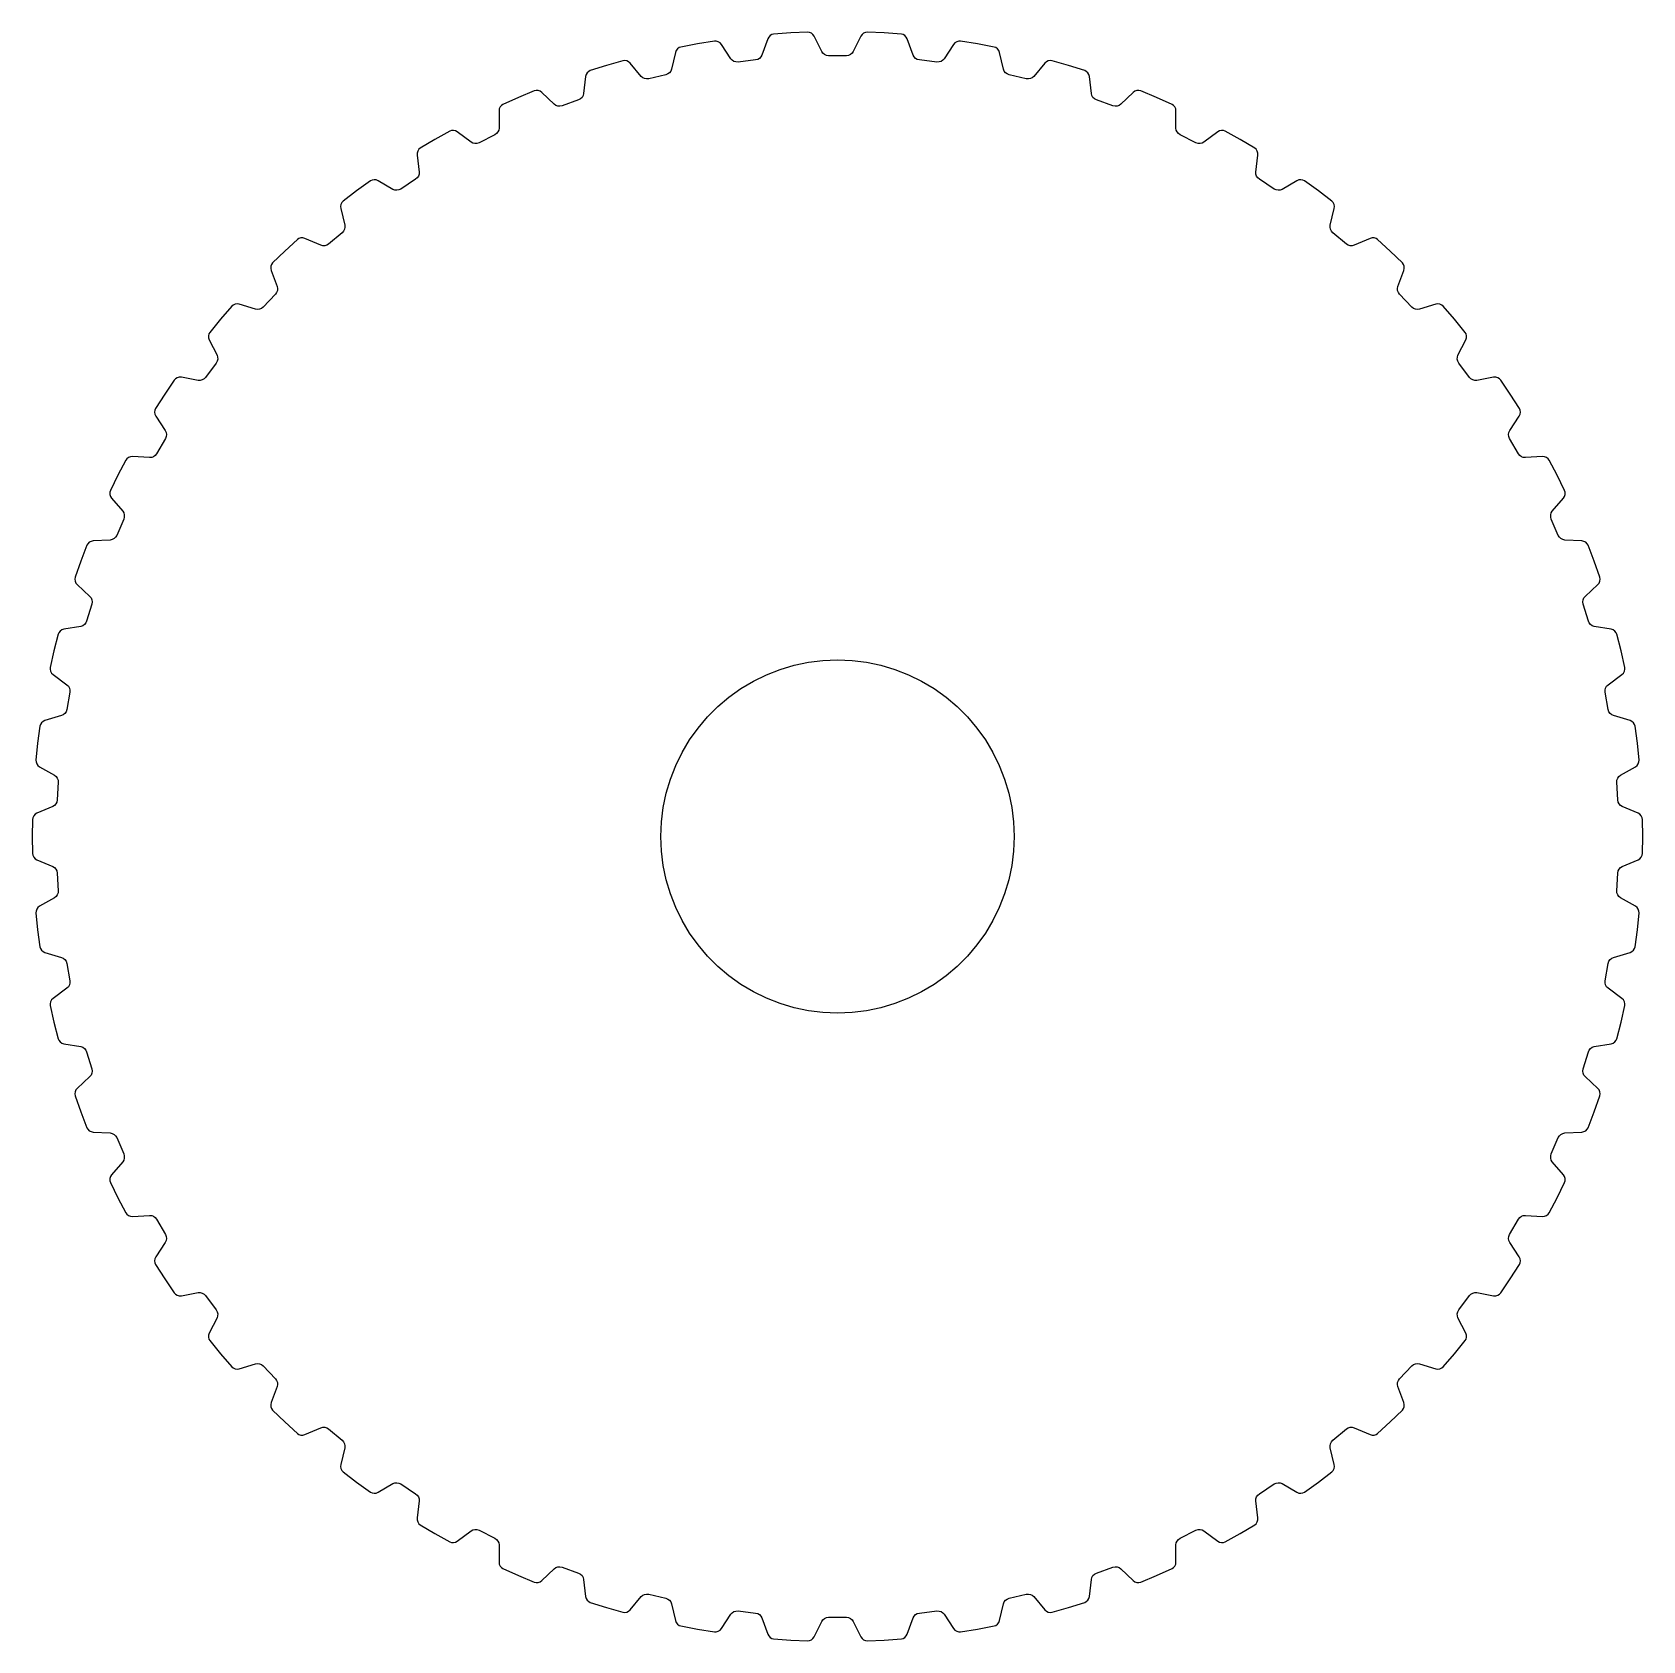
# Model space of a CAD drawing. Header units: metres. Extents: x -43.4 to 43.4, y -43.4 to 43.4.
import ezdxf

# ---------------------------------------------------------------- set-up
doc = ezdxf.new("R2010")
doc.units = ezdxf.units.M

msp = doc.modelspace()

# ---------------------------------------------------------------- linework, layer by layer
for p, q in [((-8.52941, 42.5391), (-8.61984, 42.4722)), ((-8.44119, 42.573), (-8.52941, 42.5391)), ((-7.53727, 42.746), (-8.44119, 42.573)), ((-6.62871, 42.8926), (-7.53727, 42.746)), ((-6.53436, 42.8909), (-6.62871, 42.8926)), ((-6.42649, 42.859), (-6.53436, 42.8909)), ((-6.33258, 42.8001), (-6.42649, 42.859)), ((-6.25886, 42.717), (-6.33258, 42.8001)), ((-5.7529, 41.9404), (-6.25886, 42.717)), ((-3.76108, 43.009), (-4.0743, 42.1366)), ((-3.70856, 43.1068), (-3.76108, 43.009)), ((-3.63083, 43.1858), (-3.70856, 43.1068)), ((-3.53325, 43.2416), (-3.63083, 43.1858)), ((-3.4417, 43.2651), (-3.53325, 43.2416)), ((-2.5238, 43.3319), (-3.4417, 43.2651)), ((-1.60436, 43.3721), (-2.5238, 43.3319)), ((-1.51085, 43.3594), (-1.60436, 43.3721)), ((-1.40741, 43.3153), (-1.51085, 43.3594)), ((-1.32096, 43.2459), (-1.40741, 43.3153)), ((-1.25739, 43.1548), (-1.32096, 43.2459)), ((-0.84501, 42.3247), (-1.25739, 43.1548)), ((1.25739, 43.1548), (0.84501, 42.3247)), ((1.32092, 43.2459), (1.25739, 43.1548)), ((1.40728, 43.3153), (1.32092, 43.2459)), ((1.51069, 43.3594), (1.40728, 43.3153)), ((1.60434, 43.3721), (1.51069, 43.3594)), ((2.5238, 43.3319), (1.60434, 43.3721)), ((3.44167, 43.2651), (2.5238, 43.3319)), ((3.53309, 43.2417), (3.44167, 43.2651)), ((3.6307, 43.1858), (3.53309, 43.2417)), ((3.70851, 43.1068), (3.6307, 43.1858)), ((3.76108, 43.009), (3.70851, 43.1068)), ((4.0743, 42.1366), (3.76108, 43.009)), ((6.25886, 42.717), (5.7529, 41.9404)), ((6.33253, 42.8001), (6.25886, 42.717)), ((6.42636, 42.859), (6.33253, 42.8001)), ((6.5342, 42.8909), (6.42636, 42.859)), ((6.62869, 42.8926), (6.5342, 42.8909)), ((7.53727, 42.746), (6.62869, 42.8926)), ((8.44117, 42.573), (7.53727, 42.746)), ((8.52925, 42.5391), (8.44117, 42.573)), ((8.61971, 42.4723), (8.52925, 42.5391)), ((-11.5634, 41.833), (-12.4488, 41.5819)), ((-11.4695, 41.8423), (-11.5634, 41.833)), ((-11.3587, 41.8231), (-11.4695, 41.8423)), ((-11.2586, 41.7756), (-11.3587, 41.8231)), ((-11.1757, 41.7016), (-11.2586, 41.7756)), ((-10.583, 40.989), (-11.1757, 41.7016)), ((-8.72868, 42.2815), (-8.93851, 41.3787)), ((-8.68788, 42.3848), (-8.72868, 42.2815)), ((-8.61984, 42.4722), (-8.68788, 42.3848)), ((-5.67943, 41.8576), (-5.7529, 41.9404)), ((-5.58557, 41.7987), (-5.67943, 41.8576)), ((-5.47762, 41.7667), (-5.58557, 41.7987)), ((-5.36183, 41.7645), (-5.47762, 41.7667)), ((-4.41426, 41.8753), (-5.36183, 41.7645)), ((-4.30209, 41.9041), (-4.41426, 41.8753)), ((-4.20443, 41.9601), (-4.30209, 41.9041)), ((-4.12669, 42.0391), (-4.20443, 41.9601)), ((-4.0743, 42.1366), (-4.12669, 42.0391)), ((-0.78165, 42.2339), (-0.84501, 42.3247)), ((-0.69527, 42.1645), (-0.78165, 42.2339)), ((-0.59176, 42.1202), (-0.69527, 42.1645)), ((-0.47701, 42.1046), (-0.59176, 42.1202)), ((0.47701, 42.1046), (-0.47701, 42.1046)), ((0.59176, 42.1202), (0.47701, 42.1046)), ((0.69527, 42.1645), (0.59176, 42.1202)), ((0.78165, 42.2339), (0.69527, 42.1645)), ((0.84501, 42.3247), (0.78165, 42.2339)), ((4.12669, 42.0391), (4.0743, 42.1366)), ((4.20443, 41.9601), (4.12669, 42.0391)), ((4.30209, 41.9041), (4.20443, 41.9601)), ((4.41426, 41.8753), (4.30209, 41.9041)), ((5.36183, 41.7645), (4.41426, 41.8753)), ((5.47762, 41.7667), (5.36183, 41.7645)), ((5.58557, 41.7987), (5.47762, 41.7667)), ((5.67943, 41.8576), (5.58557, 41.7987)), ((5.7529, 41.9404), (5.67943, 41.8576)), ((8.68783, 42.3848), (8.61971, 42.4723)), ((8.72868, 42.2815), (8.68783, 42.3848)), ((8.93851, 41.3787), (8.72868, 42.2815)), ((11.1757, 41.7016), (10.583, 40.989)), ((11.2585, 41.7756), (11.1757, 41.7016)), ((11.3585, 41.8232), (11.2585, 41.7756)), ((11.4693, 41.8423), (11.3585, 41.8232)), ((11.5634, 41.833), (11.4693, 41.8423)), ((12.4488, 41.5819), (11.5634, 41.833)), ((-13.5783, 40.9823), (-13.6819, 40.0612)), ((-13.5497, 41.0896), (-13.5783, 40.9823)), ((-13.4923, 41.1844), (-13.5497, 41.0896)), ((-13.4102, 41.2612), (-13.4923, 41.1844)), ((-13.3265, 41.3052), (-13.4102, 41.2612)), ((-12.4488, 41.5819), (-13.3265, 41.3052)), ((-10.5004, 40.9152), (-10.583, 40.989)), ((-10.4003, 40.8676), (-10.5004, 40.9152)), ((-10.2894, 40.8484), (-10.4003, 40.8676)), ((-10.1741, 40.8597), (-10.2894, 40.8484)), ((-9.24584, 41.0797), (-10.1741, 40.8597)), ((-9.13777, 41.1213), (-9.24584, 41.0797)), ((-9.04728, 41.1883), (-9.13777, 41.1213)), ((-8.97923, 41.2758), (-9.04728, 41.1883)), ((-8.93851, 41.3787), (-8.97923, 41.2758)), ((8.97923, 41.2758), (8.93851, 41.3787)), ((9.04728, 41.1883), (8.97923, 41.2758)), ((9.13777, 41.1213), (9.04728, 41.1883)), ((9.24584, 41.0797), (9.13777, 41.1213)), ((10.1741, 40.8597), (9.24584, 41.0797)), ((10.2894, 40.8484), (10.1741, 40.8597)), ((10.4003, 40.8676), (10.2894, 40.8484)), ((10.5004, 40.9152), (10.4003, 40.8676)), ((10.583, 40.989), (10.5004, 40.9152)), ((13.3265, 41.3052), (12.4488, 41.5819)), ((13.4101, 41.2613), (13.3265, 41.3052)), ((13.4922, 41.1844), (13.4101, 41.2613)), ((13.5497, 41.0897), (13.4922, 41.1844)), ((13.5783, 40.9823), (13.5497, 41.0897)), ((13.6819, 40.0612), (13.5783, 40.9823)), ((-16.3417, 40.2077), (-17.192, 39.8555)), ((-16.2495, 40.2278), (-16.3417, 40.2077)), ((-16.1372, 40.2217), (-16.2495, 40.2278)), ((-16.0323, 40.1861), (-16.1372, 40.2217)), ((-15.9414, 40.1222), (-16.0323, 40.1861)), ((-15.27, 39.4832), (-15.9414, 40.1222)), ((-13.7103, 39.9543), (-13.7678, 39.8595)), ((-13.6819, 40.0612), (-13.7103, 39.9543)), ((13.7103, 39.9543), (13.6819, 40.0612)), ((13.7678, 39.8595), (13.7103, 39.9543)), ((15.9414, 40.1222), (15.27, 39.4832)), ((16.0322, 40.1861), (15.9414, 40.1222)), ((16.1371, 40.2217), (16.0322, 40.1861)), ((16.2494, 40.2279), (16.1371, 40.2217)), ((16.3417, 40.2077), (16.2494, 40.2279)), ((17.192, 39.8555), (16.3417, 40.2077)), ((-18.2283, 39.2388), (-18.2442, 39.1289)), ((-18.2442, 39.1289), (-18.2402, 38.202)), ((-18.1823, 39.3395), (-18.2283, 39.2388)), ((-18.1097, 39.4254), (-18.1823, 39.3395)), ((-18.0317, 39.4787), (-18.1097, 39.4254)), ((-17.192, 39.8555), (-18.0317, 39.4787)), ((-15.1794, 39.4196), (-15.27, 39.4832)), ((-15.0745, 39.3839), (-15.1794, 39.4196)), ((-14.962, 39.3776), (-15.0745, 39.3839)), ((-14.8489, 39.4022), (-14.962, 39.3776)), ((-13.9524, 39.7285), (-14.8489, 39.4022)), ((-13.8499, 39.7824), (-13.9524, 39.7285)), ((-13.7678, 39.8595), (-13.8499, 39.7824)), ((13.8499, 39.7824), (13.7678, 39.8595)), ((13.9524, 39.7285), (13.8499, 39.7824)), ((14.8489, 39.4022), (13.9524, 39.7285)), ((14.962, 39.3776), (14.8489, 39.4022)), ((15.0745, 39.3839), (14.962, 39.3776)), ((15.1794, 39.4196), (15.0745, 39.3839)), ((15.27, 39.4832), (15.1794, 39.4196)), ((18.0316, 39.4788), (17.192, 39.8555)), ((18.1095, 39.4255), (18.0316, 39.4788)), ((18.1821, 39.3396), (18.1095, 39.4255)), ((18.2283, 39.2388), (18.1821, 39.3396)), ((18.2442, 39.1289), (18.2283, 39.2388)), ((18.2402, 38.202), (18.2442, 39.1289)), ((-18.2402, 38.202), (-18.256, 38.0924)), ((18.256, 38.0924), (18.2402, 38.202)), ((-21.7027, 37.5902), (-22.4929, 37.1185)), ((-20.8991, 38.0387), (-21.7027, 37.5902)), ((-20.8098, 38.0693), (-20.8991, 38.0387)), ((-20.6976, 38.0763), (-20.8098, 38.0693)), ((-20.5892, 38.0531), (-20.6976, 38.0763)), ((-20.4915, 38.0002), (-20.5892, 38.0531)), ((-19.7504, 37.4435), (-20.4915, 38.0002)), ((-19.6531, 37.3908), (-19.7504, 37.4435)), ((-19.5447, 37.3676), (-19.6531, 37.3908)), ((-19.4323, 37.3744), (-19.5447, 37.3676)), ((-19.3228, 37.412), (-19.4323, 37.3744)), ((-18.4702, 37.8401), (-19.3228, 37.412)), ((-18.3747, 37.9056), (-18.4702, 37.8401)), ((-18.3021, 37.9916), (-18.3747, 37.9056)), ((-18.256, 38.0924), (-18.3021, 37.9916)), ((18.3021, 37.9916), (18.256, 38.0924)), ((18.3747, 37.9056), (18.3021, 37.9916)), ((18.4702, 37.8401), (18.3747, 37.9056)), ((19.3228, 37.412), (18.4702, 37.8401)), ((19.4323, 37.3744), (19.3228, 37.412)), ((19.5447, 37.3676), (19.4323, 37.3744)), ((19.6531, 37.3908), (19.5447, 37.3676)), ((19.7504, 37.4435), (19.6531, 37.3908)), ((20.4915, 38.0002), (19.7504, 37.4435)), ((20.5891, 38.0531), (20.4915, 38.0002)), ((20.6975, 38.0764), (20.5891, 38.0531)), ((20.8097, 38.0694), (20.6975, 38.0764)), ((20.8991, 38.0387), (20.8097, 38.0694)), ((21.7027, 37.5902), (20.8991, 38.0387)), ((22.4929, 37.1185), (21.7027, 37.5902)), ((-22.6604, 36.8573), (-22.6634, 36.7463)), ((-22.6634, 36.7463), (-22.5518, 35.8261)), ((-22.6264, 36.9627), (-22.6604, 36.8573)), ((-22.5642, 37.0564), (-22.6264, 36.9627)), ((-22.4929, 37.1185), (-22.5642, 37.0564)), ((22.5641, 37.0565), (22.4929, 37.1185)), ((22.5518, 35.8261), (22.6634, 36.7463)), ((22.6263, 36.9628), (22.5641, 37.0565)), ((22.6604, 36.8573), (22.6263, 36.9628)), ((22.6634, 36.7463), (22.6604, 36.8573)), ((-22.5889, 35.61), (-22.651, 35.5161)), ((-22.5549, 35.7155), (-22.5889, 35.61)), ((-22.5518, 35.8261), (-22.5549, 35.7155)), ((22.5549, 35.7155), (22.5518, 35.8261)), ((22.5889, 35.61), (22.5549, 35.7155)), ((22.651, 35.5161), (22.5889, 35.61)), ((-25.9199, 34.8165), (-26.65, 34.2562)), ((-25.1738, 35.3552), (-25.9199, 34.8165)), ((-25.0887, 35.3961), (-25.1738, 35.3552)), ((-24.978, 35.416), (-25.0887, 35.3961)), ((-24.8677, 35.4055), (-24.978, 35.416)), ((-24.7645, 35.3644), (-24.8677, 35.4055)), ((-23.9638, 34.8974), (-24.7645, 35.3644)), ((-23.861, 34.8564), (-23.9638, 34.8974)), ((-23.7507, 34.8459), (-23.861, 34.8564)), ((-23.6398, 34.8657), (-23.7507, 34.8459)), ((-23.5354, 34.9158), (-23.6398, 34.8657)), ((-22.7383, 35.44), (-23.5354, 34.9158)), ((-22.651, 35.5161), (-22.7383, 35.44)), ((22.7383, 35.44), (22.651, 35.5161)), ((23.5354, 34.9158), (22.7383, 35.44)), ((23.6398, 34.8657), (23.5354, 34.9158)), ((23.7507, 34.8459), (23.6398, 34.8657)), ((23.861, 34.8564), (23.7507, 34.8459)), ((23.9638, 34.8974), (23.861, 34.8564)), ((24.7645, 35.3644), (23.9638, 34.8974)), ((24.8676, 35.4056), (24.7645, 35.3644)), ((24.9779, 35.4161), (24.8676, 35.4056)), ((25.0886, 35.3962), (24.9779, 35.4161)), ((25.1738, 35.3553), (25.0886, 35.3962)), ((25.9199, 34.8165), (25.1738, 35.3553)), ((26.65, 34.2562), (25.9199, 34.8165)), ((-26.7645, 34.086), (-26.7861, 33.9774)), ((-26.7861, 33.9774), (-26.7762, 33.8667)), ((-26.7762, 33.8667), (-26.5585, 32.9658)), ((-26.7137, 34.1863), (-26.7645, 34.086)), ((-26.65, 34.2562), (-26.7137, 34.1863)), ((26.5585, 32.9658), (26.7762, 33.8667)), ((26.7135, 34.1864), (26.65, 34.2562)), ((26.7644, 34.0861), (26.7135, 34.1864)), ((26.786, 33.9774), (26.7644, 34.0861)), ((26.7762, 33.8667), (26.786, 33.9774)), ((-29.1081, 32.1937), (-29.7866, 31.5719)), ((-29.0283, 32.2441), (-29.1081, 32.1937)), ((-28.9207, 32.2768), (-29.0283, 32.2441)), ((-28.8099, 32.2792), (-28.9207, 32.2768)), ((-28.7026, 32.2503), (-28.8099, 32.2792)), ((-27.8531, 31.8795), (-28.7026, 32.2503)), ((-26.6989, 32.5606), (-27.4297, 31.9474)), ((-26.621, 32.6463), (-26.6989, 32.5606)), ((-26.5702, 32.7468), (-26.621, 32.6463)), ((-26.5487, 32.8555), (-26.5702, 32.7468)), ((-26.5585, 32.9658), (-26.5487, 32.8555)), ((26.5487, 32.8555), (26.5585, 32.9658)), ((26.5702, 32.7468), (26.5487, 32.8555)), ((26.621, 32.6463), (26.5702, 32.7468)), ((26.6989, 32.5606), (26.621, 32.6463)), ((27.4297, 31.9474), (26.6989, 32.5606)), ((28.7026, 32.2503), (27.8531, 31.8795)), ((28.8098, 32.2792), (28.7026, 32.2503)), ((28.9206, 32.2768), (28.8098, 32.2792)), ((29.0282, 32.2442), (28.9206, 32.2768)), ((29.108, 32.1937), (29.0282, 32.2442)), ((29.7866, 31.5719), (29.108, 32.1937)), ((-29.7866, 31.5719), (-30.4468, 30.9307)), ((-27.7462, 31.8506), (-27.8531, 31.8795)), ((-27.6354, 31.853), (-27.7462, 31.8506)), ((-27.5277, 31.8856), (-27.6354, 31.853)), ((-27.4297, 31.9474), (-27.5277, 31.8856)), ((27.5277, 31.8856), (27.4297, 31.9474)), ((27.6354, 31.853), (27.5277, 31.8856)), ((27.7462, 31.8506), (27.6354, 31.853)), ((27.8531, 31.8795), (27.7462, 31.8506)), ((30.4467, 30.9307), (29.7866, 31.5719)), ((-30.5407, 30.7484), (-30.5495, 30.6379)), ((-30.5495, 30.6379), (-30.5268, 30.5292)), ((-30.5018, 30.8539), (-30.5407, 30.7484)), ((-30.5268, 30.5292), (-30.206, 29.6596)), ((-30.4468, 30.9307), (-30.5018, 30.8539)), ((30.206, 29.6596), (30.5268, 30.5292)), ((30.5017, 30.854), (30.4467, 30.9307)), ((30.5406, 30.7485), (30.5017, 30.854)), ((30.5268, 30.5292), (30.5494, 30.638)), ((30.5494, 30.638), (30.5406, 30.7485)), ((-30.206, 29.6596), (-30.1834, 29.5512)), ((-30.1834, 29.5512), (-30.1922, 29.4408)), ((30.1834, 29.5512), (30.206, 29.6596)), ((30.1922, 29.4408), (30.1834, 29.5512)), ((-32.5753, 28.6561), (-32.6487, 28.5968)), ((-32.4722, 28.701), (-32.5753, 28.6561)), ((-32.3624, 28.7163), (-32.4722, 28.701)), ((-32.2525, 28.7), (-32.3624, 28.7163)), ((-31.3658, 28.4303), (-32.2525, 28.7)), ((-30.2984, 29.2409), (-30.9531, 28.547)), ((-30.231, 29.3351), (-30.2984, 29.2409)), ((-30.1922, 29.4408), (-30.231, 29.3351)), ((30.231, 29.3351), (30.1922, 29.4408)), ((30.2984, 29.2409), (30.231, 29.3351)), ((30.9531, 28.547), (30.2984, 29.2409)), ((32.2525, 28.7), (31.3658, 28.4303)), ((32.3624, 28.7163), (32.2525, 28.7)), ((32.4721, 28.7011), (32.3624, 28.7163)), ((32.5752, 28.6562), (32.4721, 28.7011)), ((32.6487, 28.5968), (32.5752, 28.6562)), ((-33.2505, 27.9004), (-33.8317, 27.1869)), ((-32.6487, 28.5968), (-33.2505, 27.9004)), ((-31.2563, 28.4141), (-31.3658, 28.4303)), ((-31.1465, 28.4293), (-31.2563, 28.4141)), ((-31.0432, 28.4742), (-31.1465, 28.4293)), ((-30.9531, 28.547), (-31.0432, 28.4742)), ((31.0432, 28.4742), (30.9531, 28.547)), ((31.1465, 28.4293), (31.0432, 28.4742)), ((31.2563, 28.4141), (31.1465, 28.4293)), ((31.3658, 28.4303), (31.2563, 28.4141)), ((33.2505, 27.9004), (32.6487, 28.5968)), ((33.8317, 27.1869), (33.2505, 27.9004)), ((-33.8775, 27.1042), (-33.9038, 26.9949)), ((-33.9038, 26.9949), (-33.8997, 26.8842)), ((-33.8317, 27.1869), (-33.8775, 27.1042)), ((33.8774, 27.1044), (33.8317, 27.1869)), ((33.9037, 26.995), (33.8774, 27.1044)), ((33.8997, 26.8842), (33.9037, 26.995)), ((-33.8997, 26.8842), (-33.8646, 26.7789)), ((-33.8646, 26.7789), (-33.445, 25.9524)), ((33.445, 25.9524), (33.8646, 26.7789)), ((33.8646, 26.7789), (33.8997, 26.8842)), ((-33.4882, 25.5257), (-34.0579, 24.7605)), ((-33.4322, 25.6271), (-33.4882, 25.5257)), ((-33.445, 25.9524), (-33.41, 25.8473)), ((-33.406, 25.7366), (-33.4322, 25.6271)), ((-33.41, 25.8473), (-33.406, 25.7366)), ((33.406, 25.7366), (33.41, 25.8473)), ((33.4322, 25.6271), (33.406, 25.7366)), ((33.41, 25.8473), (33.445, 25.9524)), ((33.4882, 25.5257), (33.4322, 25.6271)), ((34.0579, 24.7605), (33.4882, 25.5257)), ((-35.7478, 24.6131), (-36.2647, 23.8516)), ((-35.6818, 24.6806), (-35.7478, 24.6131)), ((-35.5846, 24.7372), (-35.6818, 24.6806)), ((-35.4774, 24.7651), (-35.5846, 24.7372)), ((-35.3663, 24.7617), (-35.4774, 24.7651)), ((-34.4542, 24.5968), (-35.3663, 24.7617)), ((-34.3436, 24.5934), (-34.4542, 24.5968)), ((-34.2363, 24.6212), (-34.3436, 24.5934)), ((-34.139, 24.6778), (-34.2363, 24.6212)), ((-34.0579, 24.7605), (-34.139, 24.6778)), ((34.139, 24.6778), (34.0579, 24.7605)), ((34.2363, 24.6212), (34.139, 24.6778)), ((34.3436, 24.5934), (34.2363, 24.6212)), ((34.4542, 24.5968), (34.3436, 24.5934)), ((35.3663, 24.7617), (34.4542, 24.5968)), ((35.4773, 24.7651), (35.3663, 24.7617)), ((35.5846, 24.7373), (35.4773, 24.7651)), ((35.6817, 24.6807), (35.5846, 24.7373)), ((35.7478, 24.6131), (35.6817, 24.6807)), ((36.2647, 23.8516), (35.7478, 24.6131)), ((-36.2647, 23.8516), (-36.7592, 23.0754)), ((36.7592, 23.0755), (36.2647, 23.8516)), ((-36.795, 22.988), (-36.8085, 22.8764)), ((-36.8085, 22.8764), (-36.7916, 22.7669)), ((-36.7592, 23.0754), (-36.795, 22.988)), ((-36.7916, 22.7669), (-36.7445, 22.6663)), ((-36.7445, 22.6663), (-36.2318, 21.8942)), ((36.2318, 21.8942), (36.7445, 22.6663)), ((36.7445, 22.6663), (36.7916, 22.7669)), ((36.795, 22.9882), (36.7592, 23.0755)), ((36.7916, 22.7669), (36.8084, 22.8765)), ((36.8084, 22.8765), (36.795, 22.9882)), ((-36.2318, 21.8942), (-36.1848, 21.7939)), ((-36.1848, 21.7939), (-36.1679, 21.6844)), ((36.1679, 21.6844), (36.1848, 21.7939)), ((36.1848, 21.7939), (36.2318, 21.8942)), ((-36.2251, 21.4654), (-36.7022, 20.6392)), ((-36.1813, 21.5726), (-36.2251, 21.4654)), ((-36.1679, 21.6844), (-36.1813, 21.5726)), ((36.1813, 21.5726), (36.1679, 21.6844)), ((36.2251, 21.4654), (36.1813, 21.5726)), ((36.7022, 20.6392), (36.2251, 21.4654)), ((-38.3635, 20.2966), (-38.7885, 19.4803)), ((-38.3058, 20.3713), (-38.3635, 20.2966)), ((-38.2158, 20.4388), (-38.3058, 20.3713)), ((-38.1125, 20.479), (-38.2158, 20.4388)), ((-38.0019, 20.4885), (-38.1125, 20.479)), ((-37.0768, 20.4306), (-38.0019, 20.4885)), ((-36.9665, 20.44), (-37.0768, 20.4306)), ((-36.8632, 20.4801), (-36.9665, 20.44)), ((-36.773, 20.5476), (-36.8632, 20.4801)), ((-36.7022, 20.6392), (-36.773, 20.5476)), ((36.773, 20.5476), (36.7022, 20.6392)), ((36.8632, 20.4801), (36.773, 20.5476)), ((36.9665, 20.44), (36.8632, 20.4801)), ((37.0768, 20.4306), (36.9665, 20.44)), ((38.0019, 20.4885), (37.0768, 20.4306)), ((38.1125, 20.479), (38.0019, 20.4885)), ((38.2158, 20.4389), (38.1125, 20.479)), ((38.3057, 20.3714), (38.2158, 20.4389)), ((38.3635, 20.2966), (38.3057, 20.3714)), ((38.7885, 19.4803), (38.3635, 20.2966)), ((-38.7885, 19.4803), (-39.1895, 18.6519)), ((39.1895, 18.652), (38.7885, 19.4803)), ((-39.215, 18.5609), (-39.2154, 18.4485)), ((-39.2154, 18.4485), (-39.1859, 18.3417)), ((-39.1895, 18.6519), (-39.215, 18.5609)), ((-39.1859, 18.3417), (-39.1274, 18.2473)), ((-39.1274, 18.2473), (-38.5285, 17.5399)), ((38.5285, 17.5399), (39.1274, 18.2473)), ((39.1274, 18.2473), (39.1859, 18.3418)), ((39.1859, 18.3418), (39.2153, 18.4486)), ((39.2149, 18.5611), (39.1895, 18.652)), ((39.2153, 18.4486), (39.2149, 18.5611)), ((-38.5285, 17.5399), (-38.4703, 17.4457)), ((-38.4703, 17.4457), (-38.4408, 17.3389)), ((38.4408, 17.3389), (38.4703, 17.4457)), ((38.4703, 17.4457), (38.5285, 17.5399)), ((-38.4722, 17.1148), (-38.8501, 16.2388)), ((-38.4411, 17.2263), (-38.4722, 17.1148)), ((-38.4408, 17.3389), (-38.4411, 17.2263)), ((38.4411, 17.2263), (38.4408, 17.3389)), ((38.4722, 17.1148), (38.4411, 17.2263)), ((38.8501, 16.2388), (38.4722, 17.1148)), ((-40.4604, 15.7057), (-40.7877, 14.8455)), ((-40.4118, 15.7865), (-40.4604, 15.7057)), ((-40.3302, 15.864), (-40.4118, 15.7865)), ((-40.2323, 15.9159), (-40.3302, 15.864)), ((-40.1235, 15.9382), (-40.2323, 15.9159)), ((-39.1979, 15.9881), (-40.1235, 15.9382)), ((-39.0895, 16.0103), (-39.1979, 15.9881)), ((-38.9915, 16.0621), (-39.0895, 16.0103)), ((-38.9098, 16.1396), (-38.9915, 16.0621)), ((-38.8501, 16.2388), (-38.9098, 16.1396)), ((38.9098, 16.1396), (38.8501, 16.2388)), ((38.9915, 16.0621), (38.9098, 16.1396)), ((39.0895, 16.0103), (38.9915, 16.0621)), ((39.1979, 15.9881), (39.0895, 16.0103)), ((40.1235, 15.9382), (39.1979, 15.9881)), ((40.2323, 15.9159), (40.1235, 15.9382)), ((40.3302, 15.8641), (40.2323, 15.9159)), ((40.4117, 15.7867), (40.3302, 15.8641)), ((40.4604, 15.7057), (40.4117, 15.7867)), ((40.7877, 14.8455), (40.4604, 15.7057)), ((-40.7877, 14.8455), (-41.0899, 13.9762)), ((41.0899, 13.9762), (40.7877, 14.8455)), ((-41.0899, 13.9762), (-41.1046, 13.8829)), ((41.1046, 13.883), (41.0899, 13.9762)), ((-41.1046, 13.8829), (-41.092, 13.7711)), ((-41.092, 13.7711), (-41.0503, 13.6685)), ((-41.0503, 13.6685), (-40.9812, 13.5815)), ((-40.9812, 13.5815), (-40.3043, 12.9484)), ((40.3043, 12.9484), (40.9812, 13.5815)), ((40.9812, 13.5815), (41.0503, 13.6685)), ((41.0503, 13.6685), (41.0919, 13.7712)), ((41.0919, 13.7712), (41.1046, 13.883)), ((-40.199, 12.5327), (-40.4726, 11.6188)), ((-40.3043, 12.9484), (-40.2355, 12.8616)), ((-40.2355, 12.8616), (-40.1938, 12.759)), ((-40.181, 12.6471), (-40.199, 12.5327)), ((-40.1938, 12.759), (-40.181, 12.6471)), ((40.181, 12.6471), (40.1938, 12.759)), ((40.199, 12.5327), (40.181, 12.6471)), ((40.1938, 12.759), (40.2355, 12.8616)), ((40.4726, 11.6188), (40.199, 12.5327)), ((40.2355, 12.8616), (40.3043, 12.9484)), ((-40.789, 11.3294), (-41.7025, 11.1724)), ((-40.6838, 11.364), (-40.789, 11.3294)), ((-40.5926, 11.4269), (-40.6838, 11.364)), ((-40.5204, 11.5133), (-40.5926, 11.4269)), ((-40.4726, 11.6188), (-40.5204, 11.5133)), ((40.5204, 11.5133), (40.4726, 11.6188)), ((40.5926, 11.4269), (40.5204, 11.5133)), ((40.6838, 11.364), (40.5926, 11.4269)), ((40.789, 11.3294), (40.6838, 11.364)), ((41.7025, 11.1724), (40.789, 11.3294)), ((-42.0101, 10.9023), (-42.2354, 10.01)), ((-41.9712, 10.9882), (-42.0101, 10.9023)), ((-41.8992, 11.0747), (-41.9712, 10.9882)), ((-41.808, 11.1376), (-41.8992, 11.0747)), ((-41.7025, 11.1724), (-41.808, 11.1376)), ((41.808, 11.1376), (41.7025, 11.1724)), ((41.8992, 11.0748), (41.808, 11.1376)), ((41.9712, 10.9884), (41.8992, 11.0748)), ((42.0101, 10.9023), (41.9712, 10.9884)), ((42.2354, 10.01), (42.0101, 10.9023)), ((-42.2354, 10.01), (-42.4346, 9.11146)), ((42.4346, 9.11148), (42.2354, 10.01)), ((-42.4346, 9.11146), (-42.4384, 9.01703)), ((-42.4384, 9.01703), (-42.4128, 8.90752)), ((-42.4128, 8.90752), (-42.3595, 8.81042)), ((-42.3595, 8.81042), (-42.2809, 8.73204)), ((-42.2809, 8.73204), (-41.535, 8.18179)), ((-4.5334, 8.37699), (-3.82615, 8.72274)), ((-3.82615, 8.72274), (-3.09276, 9.00891)), ((-3.09276, 9.00891), (-2.33825, 9.23354)), ((-2.33825, 9.23354), (-1.56776, 9.39509)), ((-1.56776, 9.39509), (-0.78657, 9.49247)), ((-0.78657, 9.49247), (0, 9.525)), ((0, 9.525), (0.78657, 9.49247)), ((0.78657, 9.49247), (1.56776, 9.39509)), ((1.56776, 9.39509), (2.33825, 9.23354)), ((2.33825, 9.23354), (3.09276, 9.00891)), ((3.09276, 9.00891), (3.82615, 8.72274)), ((3.82615, 8.72274), (4.5334, 8.37699)), ((41.535, 8.18179), (42.2809, 8.73204)), ((42.2809, 8.73204), (42.3595, 8.81047)), ((42.3595, 8.81047), (42.4128, 8.90765)), ((42.4128, 8.90765), (42.4384, 9.01719)), ((42.4384, 9.01719), (42.4346, 9.11148)), ((-41.535, 8.18179), (-41.4566, 8.10362)), ((-41.4566, 8.10362), (-41.4032, 8.0065)), ((-41.4032, 8.0065), (-41.3775, 7.89687)), ((-41.3775, 7.89687), (-41.3821, 7.78115)), ((-5.85038, 7.51656), (-5.20968, 7.97401)), ((-5.20968, 7.97401), (-4.5334, 8.37699)), ((4.5334, 8.37699), (5.20968, 7.97401)), ((5.20968, 7.97401), (5.85038, 7.51656)), ((41.3775, 7.89687), (41.4032, 8.0065)), ((41.3821, 7.78115), (41.3775, 7.89687)), ((41.4032, 8.0065), (41.4566, 8.10362)), ((41.4566, 8.10362), (41.535, 8.18179)), ((-41.3821, 7.78115), (-41.5478, 6.84163)), ((-7.00777, 6.45111), (-6.45111, 7.00777)), ((-6.45111, 7.00777), (-5.85038, 7.51656)), ((5.85038, 7.51656), (6.45111, 7.00777)), ((6.45111, 7.00777), (7.00777, 6.45111)), ((41.5478, 6.84163), (41.3821, 7.78115)), ((-42.9016, 6.13558), (-42.9631, 6.04139)), ((-42.8183, 6.20868), (-42.9016, 6.13558)), ((-42.7175, 6.25546), (-42.8183, 6.20868)), ((-41.8284, 6.51743), (-42.7175, 6.25546)), ((-41.728, 6.56407), (-41.8284, 6.51743)), ((-41.6447, 6.63708), (-41.728, 6.56407)), ((-41.583, 6.73132), (-41.6447, 6.63708)), ((-41.5478, 6.84163), (-41.583, 6.73132)), ((-7.51656, 5.85038), (-7.00777, 6.45111)), ((7.00777, 6.45111), (7.51656, 5.85038)), ((41.583, 6.73132), (41.5478, 6.84163)), ((41.6447, 6.63708), (41.583, 6.73132)), ((41.728, 6.56407), (41.6447, 6.63708)), ((41.8284, 6.51743), (41.728, 6.56407)), ((42.7175, 6.25546), (41.8284, 6.51743)), ((42.8183, 6.20872), (42.7175, 6.25546)), ((42.9016, 6.13571), (42.8183, 6.20872)), ((42.963, 6.04155), (42.9016, 6.13571)), ((-42.9918, 5.95149), (-43.1119, 5.03906)), ((-42.9631, 6.04139), (-42.9918, 5.95149)), ((-8.37699, 4.5334), (-7.97401, 5.20968)), ((-7.97401, 5.20968), (-7.51656, 5.85038)), ((7.51656, 5.85038), (7.97401, 5.20968)), ((7.97401, 5.20968), (8.37699, 4.5334)), ((42.9918, 5.95152), (42.963, 6.04155)), ((43.1119, 5.03906), (42.9918, 5.95152)), ((-43.1119, 5.03906), (-43.2054, 4.12349)), ((-8.72274, 3.82615), (-8.37699, 4.5334)), ((8.37699, 4.5334), (8.72274, 3.82615)), ((43.2054, 4.12352), (43.1119, 5.03906)), ((-43.2054, 4.12349), (-43.1983, 4.02926)), ((-43.1983, 4.02926), (-43.1602, 3.92346)), ((-43.1602, 3.92346), (-43.0959, 3.83321)), ((-43.0959, 3.83321), (-43.0087, 3.76449)), ((-43.0087, 3.76449), (-42.204, 3.30455)), ((-9.00891, 3.09276), (-8.72274, 3.82615)), ((8.72274, 3.82615), (9.00891, 3.09276)), ((42.204, 3.30455), (43.0087, 3.76449)), ((43.0087, 3.76449), (43.0959, 3.83326)), ((43.0959, 3.83326), (43.1602, 3.92359)), ((43.1602, 3.92359), (43.1982, 4.02943)), ((43.1982, 4.02943), (43.2054, 4.12352)), ((-42.204, 3.30455), (-42.117, 3.23602)), ((-42.117, 3.23602), (-42.0528, 3.14574)), ((-42.0056, 2.92437), (-42.0611, 1.97196)), ((-42.0528, 3.14574), (-42.0145, 3.03983)), ((-42.0145, 3.03983), (-42.0056, 2.92437)), ((-9.23354, 2.33825), (-9.00891, 3.09276)), ((9.00891, 3.09276), (9.23354, 2.33825)), ((42.0056, 2.92437), (42.0145, 3.03983)), ((42.0611, 1.97196), (42.0056, 2.92437)), ((42.0145, 3.03983), (42.0528, 3.14574)), ((42.0528, 3.14574), (42.117, 3.23602)), ((42.117, 3.23602), (42.204, 3.30455)), ((-42.1336, 1.75756), (-42.2079, 1.67535)), ((-42.0833, 1.85831), (-42.1336, 1.75756)), ((-42.0611, 1.97196), (-42.0833, 1.85831)), ((-9.39509, 1.56776), (-9.23354, 2.33825)), ((9.23354, 2.33825), (9.39509, 1.56776)), ((42.0833, 1.85831), (42.0611, 1.97196)), ((42.1336, 1.75756), (42.0833, 1.85831)), ((42.2079, 1.67535), (42.1336, 1.75756)), ((-43.392, 0.92021), (-43.4054, 0)), ((-43.3739, 1.01283), (-43.392, 0.92021)), ((-43.3238, 1.11353), (-43.3739, 1.01283)), ((-43.2495, 1.1958), (-43.3238, 1.11353)), ((-43.1549, 1.25396), (-43.2495, 1.1958)), ((-42.3022, 1.61738), (-43.1549, 1.25396)), ((-42.2079, 1.67535), (-42.3022, 1.61738)), ((-9.49247, 0.78657), (-9.39509, 1.56776)), ((9.39509, 1.56776), (9.49247, 0.78657)), ((42.3022, 1.61738), (42.2079, 1.67535)), ((43.1549, 1.25396), (42.3022, 1.61738)), ((43.2495, 1.19584), (43.1549, 1.25396)), ((43.3238, 1.11366), (43.2495, 1.19584)), ((43.3739, 1.01299), (43.3238, 1.11366)), ((43.392, 0.92023), (43.3739, 1.01299)), ((43.4054, 0), (43.392, 0.92023)), ((-43.4054, 0), (-43.392, -0.92023)), ((-9.525, 0), (-9.49247, 0.78657)), ((-9.49247, -0.78657), (-9.525, 0)), ((9.49247, 0.78657), (9.525, 0)), ((9.525, 0), (9.49247, -0.78657)), ((43.392, -0.92021), (43.4054, 0)), ((-9.39509, -1.56776), (-9.49247, -0.78657)), ((9.49247, -0.78657), (9.39509, -1.56776)), ((-43.392, -0.92023), (-43.3739, -1.01299)), ((-43.3739, -1.01299), (-43.3238, -1.11366)), ((-43.3238, -1.11366), (-43.2495, -1.19584)), ((-43.2495, -1.19584), (-43.1549, -1.25396)), ((-43.1549, -1.25396), (-42.3022, -1.61738)), ((-42.3022, -1.61738), (-42.2079, -1.67535)), ((-42.2079, -1.67535), (-42.1336, -1.75756)), ((-9.23354, -2.33825), (-9.39509, -1.56776)), ((9.39509, -1.56776), (9.23354, -2.33825)), ((42.1336, -1.75756), (42.2079, -1.67535)), ((42.2079, -1.67535), (42.3022, -1.61738)), ((42.3022, -1.61738), (43.1549, -1.25396)), ((43.1549, -1.25396), (43.2495, -1.1958)), ((43.2495, -1.1958), (43.3238, -1.11353)), ((43.3238, -1.11353), (43.3739, -1.01283)), ((43.3739, -1.01283), (43.392, -0.92021)), ((-42.1336, -1.75756), (-42.0833, -1.85831)), ((-42.0833, -1.85831), (-42.0611, -1.97196)), ((-42.0611, -1.97196), (-42.0056, -2.92437)), ((-9.00891, -3.09276), (-9.23354, -2.33825)), ((9.23354, -2.33825), (9.00891, -3.09276)), ((42.0056, -2.92437), (42.0611, -1.97196)), ((42.0611, -1.97196), (42.0833, -1.85831)), ((42.0833, -1.85831), (42.1336, -1.75756)), ((-42.204, -3.30455), (-43.0087, -3.76449)), ((-42.117, -3.23602), (-42.204, -3.30455)), ((-42.0528, -3.14574), (-42.117, -3.23602)), ((-42.0145, -3.03983), (-42.0528, -3.14574)), ((-42.0056, -2.92437), (-42.0145, -3.03983)), ((-8.72274, -3.82615), (-9.00891, -3.09276)), ((9.00891, -3.09276), (8.72274, -3.82615)), ((42.0145, -3.03983), (42.0056, -2.92437)), ((42.0528, -3.14574), (42.0145, -3.03983)), ((42.117, -3.23602), (42.0528, -3.14574)), ((42.204, -3.30455), (42.117, -3.23602)), ((43.0087, -3.76449), (42.204, -3.30455)), ((-43.1982, -4.02943), (-43.2054, -4.12352)), ((-43.2054, -4.12352), (-43.1119, -5.03906)), ((-43.1602, -3.92359), (-43.1982, -4.02943)), ((-43.0959, -3.83326), (-43.1602, -3.92359)), ((-43.0087, -3.76449), (-43.0959, -3.83326)), ((-8.37699, -4.5334), (-8.72274, -3.82615)), ((8.72274, -3.82615), (8.37699, -4.5334)), ((43.0959, -3.83321), (43.0087, -3.76449)), ((43.1602, -3.92346), (43.0959, -3.83321)), ((43.1119, -5.03906), (43.2054, -4.12349)), ((43.1983, -4.02926), (43.1602, -3.92346)), ((43.2054, -4.12349), (43.1983, -4.02926)), ((-43.1119, -5.03906), (-42.9918, -5.95152)), ((-7.97401, -5.20968), (-8.37699, -4.5334)), ((8.37699, -4.5334), (7.97401, -5.20968)), ((42.9918, -5.95149), (43.1119, -5.03906)), ((-42.9918, -5.95152), (-42.963, -6.04155)), ((-42.963, -6.04155), (-42.9016, -6.13571)), ((-7.51656, -5.85038), (-7.97401, -5.20968)), ((-7.00777, -6.45111), (-7.51656, -5.85038)), ((7.51656, -5.85038), (7.00777, -6.45111)), ((7.97401, -5.20968), (7.51656, -5.85038)), ((42.9016, -6.13558), (42.9631, -6.04139)), ((42.9631, -6.04139), (42.9918, -5.95149)), ((-42.9016, -6.13571), (-42.8183, -6.20872)), ((-42.8183, -6.20872), (-42.7175, -6.25546)), ((-42.7175, -6.25546), (-41.8284, -6.51743)), ((-41.8284, -6.51743), (-41.728, -6.56407)), ((-41.728, -6.56407), (-41.6447, -6.63708)), ((-41.6447, -6.63708), (-41.583, -6.73132)), ((-41.583, -6.73132), (-41.5478, -6.84163)), ((-41.5478, -6.84163), (-41.3821, -7.78115)), ((-6.45111, -7.00777), (-7.00777, -6.45111)), ((7.00777, -6.45111), (6.45111, -7.00777)), ((41.3821, -7.78115), (41.5478, -6.84163)), ((41.5478, -6.84163), (41.583, -6.73132)), ((41.583, -6.73132), (41.6447, -6.63708)), ((41.6447, -6.63708), (41.728, -6.56407)), ((41.728, -6.56407), (41.8284, -6.51743)), ((41.8284, -6.51743), (42.7175, -6.25546)), ((42.7175, -6.25546), (42.8183, -6.20868)), ((42.8183, -6.20868), (42.9016, -6.13558)), ((-41.3821, -7.78115), (-41.3775, -7.89687)), ((-5.85038, -7.51656), (-6.45111, -7.00777)), ((-5.20968, -7.97401), (-5.85038, -7.51656)), ((5.85038, -7.51656), (5.20968, -7.97401)), ((6.45111, -7.00777), (5.85038, -7.51656)), ((41.3775, -7.89687), (41.3821, -7.78115)), ((-41.535, -8.18179), (-42.2809, -8.73204)), ((-41.4566, -8.10362), (-41.535, -8.18179)), ((-41.4032, -8.0065), (-41.4566, -8.10362)), ((-41.3775, -7.89687), (-41.4032, -8.0065)), ((-4.5334, -8.37699), (-5.20968, -7.97401)), ((-3.82615, -8.72274), (-4.5334, -8.37699)), ((4.5334, -8.37699), (3.82615, -8.72274)), ((5.20968, -7.97401), (4.5334, -8.37699)), ((41.4032, -8.0065), (41.3775, -7.89687)), ((41.4566, -8.10362), (41.4032, -8.0065)), ((41.535, -8.18179), (41.4566, -8.10362)), ((42.2809, -8.73204), (41.535, -8.18179)), ((-42.4128, -8.90765), (-42.4384, -9.01719)), ((-42.4384, -9.01719), (-42.4346, -9.11148)), ((-42.4346, -9.11148), (-42.2354, -10.01)), ((-42.3595, -8.81047), (-42.4128, -8.90765)), ((-42.2809, -8.73204), (-42.3595, -8.81047)), ((-3.09276, -9.00891), (-3.82615, -8.72274)), ((-2.33825, -9.23354), (-3.09276, -9.00891)), ((-1.56776, -9.39509), (-2.33825, -9.23354)), ((-0.78657, -9.49247), (-1.56776, -9.39509)), ((0, -9.525), (-0.78657, -9.49247)), ((0.78657, -9.49247), (0, -9.525)), ((1.56776, -9.39509), (0.78657, -9.49247)), ((2.33825, -9.23354), (1.56776, -9.39509)), ((3.09276, -9.00891), (2.33825, -9.23354)), ((3.82615, -8.72274), (3.09276, -9.00891)), ((42.2354, -10.01), (42.4346, -9.11146)), ((42.3595, -8.81042), (42.2809, -8.73204)), ((42.4128, -8.90752), (42.3595, -8.81042)), ((42.4384, -9.01703), (42.4128, -8.90752)), ((42.4346, -9.11146), (42.4384, -9.01703)), ((-42.2354, -10.01), (-42.0101, -10.9023)), ((42.0101, -10.9023), (42.2354, -10.01)), ((-42.0101, -10.9023), (-41.9712, -10.9884)), ((-41.9712, -10.9884), (-41.8992, -11.0748)), ((-41.8992, -11.0748), (-41.808, -11.1376)), ((-41.808, -11.1376), (-41.7025, -11.1724)), ((-41.7025, -11.1724), (-40.789, -11.3294)), ((40.789, -11.3294), (41.7025, -11.1724)), ((41.7025, -11.1724), (41.808, -11.1376)), ((41.808, -11.1376), (41.8992, -11.0747)), ((41.8992, -11.0747), (41.9712, -10.9882)), ((41.9712, -10.9882), (42.0101, -10.9023)), ((-40.789, -11.3294), (-40.6838, -11.364)), ((-40.6838, -11.364), (-40.5926, -11.4269)), ((-40.5926, -11.4269), (-40.5204, -11.5133)), ((-40.5204, -11.5133), (-40.4726, -11.6188)), ((-40.4726, -11.6188), (-40.199, -12.5327)), ((40.199, -12.5327), (40.4726, -11.6188)), ((40.4726, -11.6188), (40.5204, -11.5133)), ((40.5204, -11.5133), (40.5926, -11.4269)), ((40.5926, -11.4269), (40.6838, -11.364)), ((40.6838, -11.364), (40.789, -11.3294)), ((-40.3043, -12.9484), (-40.9812, -13.5815)), ((-40.2355, -12.8616), (-40.3043, -12.9484)), ((-40.1938, -12.759), (-40.2355, -12.8616)), ((-40.199, -12.5327), (-40.181, -12.6471)), ((-40.181, -12.6471), (-40.1938, -12.759)), ((40.181, -12.6471), (40.199, -12.5327)), ((40.1938, -12.759), (40.181, -12.6471)), ((40.2355, -12.8616), (40.1938, -12.759)), ((40.3043, -12.9484), (40.2355, -12.8616)), ((40.9812, -13.5815), (40.3043, -12.9484)), ((-41.0919, -13.7712), (-41.1046, -13.883)), ((-41.1046, -13.883), (-41.0899, -13.9762)), ((-41.0503, -13.6685), (-41.0919, -13.7712)), ((-40.9812, -13.5815), (-41.0503, -13.6685)), ((41.0503, -13.6685), (40.9812, -13.5815)), ((41.092, -13.7711), (41.0503, -13.6685)), ((41.0899, -13.9762), (41.1046, -13.8829)), ((41.1046, -13.8829), (41.092, -13.7711)), ((-41.0899, -13.9762), (-40.7877, -14.8455)), ((40.7877, -14.8455), (41.0899, -13.9762)), ((-40.7877, -14.8455), (-40.4604, -15.7057)), ((40.4604, -15.7057), (40.7877, -14.8455)), ((-40.4604, -15.7057), (-40.4117, -15.7867)), ((-40.4117, -15.7867), (-40.3302, -15.8641)), ((-40.3302, -15.8641), (-40.2323, -15.9159)), ((-40.2323, -15.9159), (-40.1235, -15.9382)), ((-40.1235, -15.9382), (-39.1979, -15.9881)), ((-39.1979, -15.9881), (-39.0895, -16.0103)), ((-39.0895, -16.0103), (-38.9915, -16.0621)), ((-38.9915, -16.0621), (-38.9098, -16.1396)), ((-38.9098, -16.1396), (-38.8501, -16.2388)), ((-38.8501, -16.2388), (-38.4722, -17.1148)), ((38.4722, -17.1148), (38.8501, -16.2388)), ((38.8501, -16.2388), (38.9098, -16.1396)), ((38.9098, -16.1396), (38.9915, -16.0621)), ((38.9915, -16.0621), (39.0895, -16.0103)), ((39.0895, -16.0103), (39.1979, -15.9881)), ((39.1979, -15.9881), (40.1235, -15.9382)), ((40.1235, -15.9382), (40.2323, -15.9159)), ((40.2323, -15.9159), (40.3302, -15.864)), ((40.3302, -15.864), (40.4118, -15.7865)), ((40.4118, -15.7865), (40.4604, -15.7057)), ((-38.4722, -17.1148), (-38.4411, -17.2263)), ((-38.4408, -17.3389), (-38.4703, -17.4457)), ((-38.4411, -17.2263), (-38.4408, -17.3389)), ((38.4408, -17.3389), (38.4411, -17.2263)), ((38.4703, -17.4457), (38.4408, -17.3389)), ((38.4411, -17.2263), (38.4722, -17.1148)), ((-38.5285, -17.5399), (-39.1274, -18.2473)), ((-38.4703, -17.4457), (-38.5285, -17.5399)), ((38.5285, -17.5399), (38.4703, -17.4457)), ((39.1274, -18.2473), (38.5285, -17.5399)), ((-39.1859, -18.3418), (-39.2153, -18.4486)), ((-39.2153, -18.4486), (-39.2149, -18.5611)), ((-39.2149, -18.5611), (-39.1895, -18.652)), ((-39.1895, -18.652), (-38.7885, -19.4803)), ((-39.1274, -18.2473), (-39.1859, -18.3418)), ((38.7885, -19.4803), (39.1895, -18.6519)), ((39.1859, -18.3417), (39.1274, -18.2473)), ((39.2154, -18.4485), (39.1859, -18.3417)), ((39.1895, -18.6519), (39.215, -18.5609)), ((39.215, -18.5609), (39.2154, -18.4485)), ((-38.7885, -19.4803), (-38.3635, -20.2966)), ((38.3635, -20.2966), (38.7885, -19.4803)), ((-38.3635, -20.2966), (-38.3057, -20.3714)), ((-38.3057, -20.3714), (-38.2158, -20.4389)), ((-38.2158, -20.4389), (-38.1125, -20.479)), ((-38.1125, -20.479), (-38.0019, -20.4885)), ((-38.0019, -20.4885), (-37.0768, -20.4306)), ((-37.0768, -20.4306), (-36.9665, -20.44)), ((-36.9665, -20.44), (-36.8632, -20.4801)), ((-36.8632, -20.4801), (-36.773, -20.5476)), ((-36.773, -20.5476), (-36.7022, -20.6392)), ((-36.7022, -20.6392), (-36.2251, -21.4654)), ((36.2251, -21.4654), (36.7022, -20.6392)), ((36.7022, -20.6392), (36.773, -20.5476)), ((36.773, -20.5476), (36.8632, -20.4801)), ((36.8632, -20.4801), (36.9665, -20.44)), ((36.9665, -20.44), (37.0768, -20.4306)), ((37.0768, -20.4306), (38.0019, -20.4885)), ((38.0019, -20.4885), (38.1125, -20.479)), ((38.1125, -20.479), (38.2158, -20.4388)), ((38.2158, -20.4388), (38.3058, -20.3713)), ((38.3058, -20.3713), (38.3635, -20.2966)), ((-36.2251, -21.4654), (-36.1813, -21.5726)), ((-36.1679, -21.6844), (-36.1848, -21.7939)), ((-36.1813, -21.5726), (-36.1679, -21.6844)), ((36.1679, -21.6844), (36.1813, -21.5726)), ((36.1848, -21.7939), (36.1679, -21.6844)), ((36.1813, -21.5726), (36.2251, -21.4654)), ((-36.2318, -21.8942), (-36.7445, -22.6663)), ((-36.1848, -21.7939), (-36.2318, -21.8942)), ((36.2318, -21.8942), (36.1848, -21.7939)), ((36.7445, -22.6663), (36.2318, -21.8942)), ((-36.7916, -22.7669), (-36.8084, -22.8765)), ((-36.8084, -22.8765), (-36.795, -22.9882)), ((-36.795, -22.9882), (-36.7592, -23.0755)), ((-36.7445, -22.6663), (-36.7916, -22.7669)), ((-36.7592, -23.0755), (-36.2647, -23.8516)), ((36.2647, -23.8516), (36.7592, -23.0754)), ((36.7916, -22.7669), (36.7445, -22.6663)), ((36.7592, -23.0754), (36.795, -22.988)), ((36.8085, -22.8764), (36.7916, -22.7669)), ((36.795, -22.988), (36.8085, -22.8764)), ((-36.2647, -23.8516), (-35.7478, -24.6131)), ((35.7478, -24.6131), (36.2647, -23.8516)), ((-35.7478, -24.6131), (-35.6817, -24.6807)), ((-35.6817, -24.6807), (-35.5846, -24.7373)), ((-35.5846, -24.7373), (-35.4773, -24.7651)), ((-35.4773, -24.7651), (-35.3663, -24.7617)), ((-35.3663, -24.7617), (-34.4542, -24.5968)), ((-34.4542, -24.5968), (-34.3436, -24.5934)), ((-34.3436, -24.5934), (-34.2363, -24.6212)), ((-34.2363, -24.6212), (-34.139, -24.6778)), ((-34.139, -24.6778), (-34.0579, -24.7605)), ((-34.0579, -24.7605), (-33.4882, -25.5257)), ((33.4882, -25.5257), (34.0579, -24.7605)), ((34.0579, -24.7605), (34.139, -24.6778)), ((34.139, -24.6778), (34.2363, -24.6212)), ((34.2363, -24.6212), (34.3436, -24.5934)), ((34.3436, -24.5934), (34.4542, -24.5968)), ((34.4542, -24.5968), (35.3663, -24.7617)), ((35.3663, -24.7617), (35.4774, -24.7651)), ((35.4774, -24.7651), (35.5846, -24.7372)), ((35.5846, -24.7372), (35.6818, -24.6806)), ((35.6818, -24.6806), (35.7478, -24.6131)), ((-33.445, -25.9524), (-33.8646, -26.7789)), ((-33.4882, -25.5257), (-33.4322, -25.6271)), ((-33.41, -25.8473), (-33.445, -25.9524)), ((-33.4322, -25.6271), (-33.406, -25.7366)), ((-33.406, -25.7366), (-33.41, -25.8473)), ((33.406, -25.7366), (33.4322, -25.6271)), ((33.41, -25.8473), (33.406, -25.7366)), ((33.445, -25.9524), (33.41, -25.8473)), ((33.4322, -25.6271), (33.4882, -25.5257)), ((33.8646, -26.7789), (33.445, -25.9524)), ((-33.8997, -26.8842), (-33.9037, -26.995)), ((-33.8646, -26.7789), (-33.8997, -26.8842)), ((33.8997, -26.8842), (33.8646, -26.7789)), ((33.9038, -26.9949), (33.8997, -26.8842)), ((-33.9037, -26.995), (-33.8774, -27.1044)), ((-33.8774, -27.1044), (-33.8317, -27.1869)), ((-33.8317, -27.1869), (-33.2505, -27.9004)), ((33.2505, -27.9004), (33.8317, -27.1869)), ((33.8317, -27.1869), (33.8775, -27.1042)), ((33.8775, -27.1042), (33.9038, -26.9949)), ((-33.2505, -27.9004), (-32.6487, -28.5968)), ((-32.6487, -28.5968), (-32.5752, -28.6562)), ((-32.2525, -28.7), (-31.3658, -28.4303)), ((-31.3658, -28.4303), (-31.2563, -28.4141)), ((-31.2563, -28.4141), (-31.1465, -28.4293)), ((-31.1465, -28.4293), (-31.0432, -28.4742)), ((-31.0432, -28.4742), (-30.9531, -28.547)), ((-30.9531, -28.547), (-30.2984, -29.2409)), ((30.2984, -29.2409), (30.9531, -28.547)), ((30.9531, -28.547), (31.0432, -28.4742)), ((31.0432, -28.4742), (31.1465, -28.4293)), ((31.1465, -28.4293), (31.2563, -28.4141)), ((31.2563, -28.4141), (31.3658, -28.4303)), ((31.3658, -28.4303), (32.2525, -28.7)), ((32.5753, -28.6561), (32.6487, -28.5968)), ((32.6487, -28.5968), (33.2505, -27.9004)), ((-32.5752, -28.6562), (-32.4721, -28.7011)), ((-32.4721, -28.7011), (-32.3624, -28.7163)), ((-32.3624, -28.7163), (-32.2525, -28.7)), ((-30.2984, -29.2409), (-30.231, -29.3351)), ((-30.231, -29.3351), (-30.1922, -29.4408)), ((-30.1922, -29.4408), (-30.1834, -29.5512)), ((30.1834, -29.5512), (30.1922, -29.4408)), ((30.1922, -29.4408), (30.231, -29.3351)), ((30.231, -29.3351), (30.2984, -29.2409)), ((32.2525, -28.7), (32.3624, -28.7163)), ((32.3624, -28.7163), (32.4722, -28.701)), ((32.4722, -28.701), (32.5753, -28.6561)), ((-30.206, -29.6596), (-30.5268, -30.5292)), ((-30.1834, -29.5512), (-30.206, -29.6596)), ((30.206, -29.6596), (30.1834, -29.5512)), ((30.5268, -30.5292), (30.206, -29.6596)), ((-30.5268, -30.5292), (-30.5494, -30.638)), ((-30.5494, -30.638), (-30.5406, -30.7485)), ((-30.5406, -30.7485), (-30.5017, -30.854)), ((-30.5017, -30.854), (-30.4467, -30.9307)), ((-30.4467, -30.9307), (-29.7866, -31.5719)), ((29.7866, -31.5719), (30.4468, -30.9307)), ((30.4468, -30.9307), (30.5018, -30.8539)), ((30.5018, -30.8539), (30.5407, -30.7484)), ((30.5495, -30.6379), (30.5268, -30.5292)), ((30.5407, -30.7484), (30.5495, -30.6379)), ((-29.7866, -31.5719), (-29.108, -32.1937)), ((-28.7026, -32.2503), (-27.8531, -31.8795)), ((-27.8531, -31.8795), (-27.7462, -31.8506)), ((-27.7462, -31.8506), (-27.6354, -31.853)), ((-27.6354, -31.853), (-27.5277, -31.8856)), ((-27.5277, -31.8856), (-27.4297, -31.9474)), ((-27.4297, -31.9474), (-26.6989, -32.5606)), ((26.6989, -32.5606), (27.4297, -31.9474)), ((27.4297, -31.9474), (27.5277, -31.8856)), ((27.5277, -31.8856), (27.6354, -31.853)), ((27.6354, -31.853), (27.7462, -31.8506)), ((27.7462, -31.8506), (27.8531, -31.8795)), ((27.8531, -31.8795), (28.7026, -32.2503)), ((29.1081, -32.1937), (29.7866, -31.5719)), ((-29.108, -32.1937), (-29.0282, -32.2442)), ((-29.0282, -32.2442), (-28.9206, -32.2768)), ((-28.9206, -32.2768), (-28.8098, -32.2792)), ((-28.8098, -32.2792), (-28.7026, -32.2503)), ((-26.5585, -32.9658), (-26.7762, -33.8667)), ((-26.6989, -32.5606), (-26.621, -32.6463)), ((-26.621, -32.6463), (-26.5702, -32.7468)), ((-26.5702, -32.7468), (-26.5487, -32.8555)), ((-26.5487, -32.8555), (-26.5585, -32.9658)), ((26.5487, -32.8555), (26.5702, -32.7468)), ((26.5585, -32.9658), (26.5487, -32.8555)), ((26.7762, -33.8667), (26.5585, -32.9658)), ((26.5702, -32.7468), (26.621, -32.6463)), ((26.621, -32.6463), (26.6989, -32.5606)), ((28.7026, -32.2503), (28.8099, -32.2792)), ((28.8099, -32.2792), (28.9207, -32.2768)), ((28.9207, -32.2768), (29.0283, -32.2441)), ((29.0283, -32.2441), (29.1081, -32.1937)), ((-26.7762, -33.8667), (-26.786, -33.9774)), ((-26.786, -33.9774), (-26.7644, -34.0861)), ((-26.7644, -34.0861), (-26.7135, -34.1864)), ((-26.7135, -34.1864), (-26.65, -34.2562)), ((-26.65, -34.2562), (-25.9199, -34.8165)), ((25.9199, -34.8165), (26.65, -34.2562)), ((26.65, -34.2562), (26.7137, -34.1863)), ((26.7137, -34.1863), (26.7645, -34.086)), ((26.7645, -34.086), (26.7861, -33.9774)), ((26.7861, -33.9774), (26.7762, -33.8667)), ((-25.9199, -34.8165), (-25.1738, -35.3553)), ((-25.1738, -35.3553), (-25.0886, -35.3962)), ((-25.0886, -35.3962), (-24.9779, -35.4161)), ((-24.9779, -35.4161), (-24.8676, -35.4056)), ((-24.8676, -35.4056), (-24.7645, -35.3644)), ((-24.7645, -35.3644), (-23.9638, -34.8974)), ((-23.9638, -34.8974), (-23.861, -34.8564)), ((-23.861, -34.8564), (-23.7507, -34.8459)), ((-23.7507, -34.8459), (-23.6398, -34.8657)), ((-23.6398, -34.8657), (-23.5354, -34.9158)), ((-23.5354, -34.9158), (-22.7383, -35.44)), ((-22.7383, -35.44), (-22.651, -35.5161)), ((-22.651, -35.5161), (-22.5889, -35.61)), ((22.5889, -35.61), (22.651, -35.5161)), ((22.651, -35.5161), (22.7383, -35.44)), ((22.7383, -35.44), (23.5354, -34.9158)), ((23.5354, -34.9158), (23.6398, -34.8657)), ((23.6398, -34.8657), (23.7507, -34.8459)), ((23.7507, -34.8459), (23.861, -34.8564)), ((23.861, -34.8564), (23.9638, -34.8974)), ((23.9638, -34.8974), (24.7645, -35.3644)), ((24.7645, -35.3644), (24.8677, -35.4055)), ((24.8677, -35.4055), (24.978, -35.416)), ((24.978, -35.416), (25.0887, -35.3961)), ((25.0887, -35.3961), (25.1738, -35.3552)), ((25.1738, -35.3552), (25.9199, -34.8165)), ((-22.5518, -35.8261), (-22.6634, -36.7463)), ((-22.5889, -35.61), (-22.5549, -35.7155)), ((-22.5549, -35.7155), (-22.5518, -35.8261)), ((22.5518, -35.8261), (22.5549, -35.7155)), ((22.6634, -36.7463), (22.5518, -35.8261)), ((22.5549, -35.7155), (22.5889, -35.61)), ((-22.6634, -36.7463), (-22.6604, -36.8573)), ((-22.6604, -36.8573), (-22.6263, -36.9628)), ((-22.6263, -36.9628), (-22.5641, -37.0565)), ((-22.5641, -37.0565), (-22.4929, -37.1185)), ((-22.4929, -37.1185), (-21.7027, -37.5902)), ((21.7027, -37.5902), (22.4929, -37.1185)), ((22.4929, -37.1185), (22.5642, -37.0564)), ((22.5642, -37.0564), (22.6264, -36.9627)), ((22.6264, -36.9627), (22.6604, -36.8573)), ((22.6604, -36.8573), (22.6634, -36.7463)), ((-21.7027, -37.5902), (-20.8991, -38.0387)), ((-20.8991, -38.0387), (-20.8097, -38.0694)), ((-20.8097, -38.0694), (-20.6975, -38.0764)), ((-20.6975, -38.0764), (-20.5891, -38.0531)), ((-20.5891, -38.0531), (-20.4915, -38.0002)), ((-20.4915, -38.0002), (-19.7504, -37.4435)), ((-19.7504, -37.4435), (-19.6531, -37.3908)), ((-19.6531, -37.3908), (-19.5447, -37.3676)), ((-19.5447, -37.3676), (-19.4323, -37.3744)), ((-19.4323, -37.3744), (-19.3228, -37.412)), ((-19.3228, -37.412), (-18.4702, -37.8401)), ((-18.4702, -37.8401), (-18.3747, -37.9056)), ((-18.3747, -37.9056), (-18.3021, -37.9916)), ((-18.3021, -37.9916), (-18.256, -38.0924)), ((-18.256, -38.0924), (-18.2402, -38.202)), ((18.2402, -38.202), (18.256, -38.0924)), ((18.256, -38.0924), (18.3021, -37.9916)), ((18.3021, -37.9916), (18.3747, -37.9056)), ((18.3747, -37.9056), (18.4702, -37.8401)), ((18.4702, -37.8401), (19.3228, -37.412)), ((19.3228, -37.412), (19.4323, -37.3744)), ((19.4323, -37.3744), (19.5447, -37.3676)), ((19.5447, -37.3676), (19.6531, -37.3908)), ((19.6531, -37.3908), (19.7504, -37.4435)), ((19.7504, -37.4435), (20.4915, -38.0002)), ((20.4915, -38.0002), (20.5892, -38.0531)), ((20.5892, -38.0531), (20.6976, -38.0763)), ((20.6976, -38.0763), (20.8098, -38.0693)), ((20.8098, -38.0693), (20.8991, -38.0387)), ((20.8991, -38.0387), (21.7027, -37.5902)), ((-18.2402, -38.202), (-18.2442, -39.1289)), ((18.2442, -39.1289), (18.2402, -38.202)), ((-18.2442, -39.1289), (-18.2283, -39.2388)), ((-18.2283, -39.2388), (-18.1821, -39.3396)), ((-18.1821, -39.3396), (-18.1095, -39.4255)), ((-18.1095, -39.4255), (-18.0316, -39.4788)), ((-18.0316, -39.4788), (-17.192, -39.8555)), ((-17.192, -39.8555), (-16.3417, -40.2077)), ((-15.9414, -40.1222), (-15.27, -39.4832)), ((-15.27, -39.4832), (-15.1794, -39.4196)), ((-15.1794, -39.4196), (-15.0745, -39.3839)), ((-15.0745, -39.3839), (-14.962, -39.3776)), ((-14.962, -39.3776), (-14.8489, -39.4022)), ((-14.8489, -39.4022), (-13.9524, -39.7285)), ((-13.9524, -39.7285), (-13.8499, -39.7824)), ((-13.8499, -39.7824), (-13.7678, -39.8595)), ((-13.7678, -39.8595), (-13.7103, -39.9543)), ((13.7103, -39.9543), (13.7678, -39.8595)), ((13.7678, -39.8595), (13.8499, -39.7824)), ((13.8499, -39.7824), (13.9524, -39.7285)), ((13.9524, -39.7285), (14.8489, -39.4022)), ((14.8489, -39.4022), (14.962, -39.3776)), ((14.962, -39.3776), (15.0745, -39.3839)), ((15.0745, -39.3839), (15.1794, -39.4196)), ((15.1794, -39.4196), (15.27, -39.4832)), ((15.27, -39.4832), (15.9414, -40.1222)), ((16.3417, -40.2077), (17.192, -39.8555)), ((17.192, -39.8555), (18.0317, -39.4787)), ((18.0317, -39.4787), (18.1097, -39.4254)), ((18.1097, -39.4254), (18.1823, -39.3395)), ((18.1823, -39.3395), (18.2283, -39.2388)), ((18.2283, -39.2388), (18.2442, -39.1289)), ((-16.3417, -40.2077), (-16.2494, -40.2279)), ((-16.2494, -40.2279), (-16.1371, -40.2217)), ((-16.1371, -40.2217), (-16.0322, -40.1861)), ((-16.0322, -40.1861), (-15.9414, -40.1222)), ((-13.7103, -39.9543), (-13.6819, -40.0612)), ((-13.6819, -40.0612), (-13.5783, -40.9823)), ((13.5783, -40.9823), (13.6819, -40.0612)), ((13.6819, -40.0612), (13.7103, -39.9543)), ((15.9414, -40.1222), (16.0323, -40.1861)), ((16.0323, -40.1861), (16.1372, -40.2217)), ((16.1372, -40.2217), (16.2495, -40.2278)), ((16.2495, -40.2278), (16.3417, -40.2077)), ((-13.5783, -40.9823), (-13.5497, -41.0897)), ((-13.5497, -41.0897), (-13.4922, -41.1844)), ((-13.4922, -41.1844), (-13.4101, -41.2613)), ((-13.4101, -41.2613), (-13.3265, -41.3052)), ((-13.3265, -41.3052), (-12.4488, -41.5819)), ((-12.4488, -41.5819), (-11.5634, -41.833)), ((-11.1757, -41.7016), (-10.583, -40.989)), ((-10.583, -40.989), (-10.5004, -40.9152)), ((-10.5004, -40.9152), (-10.4003, -40.8676)), ((-10.4003, -40.8676), (-10.2894, -40.8484)), ((-10.2894, -40.8484), (-10.1741, -40.8597)), ((-10.1741, -40.8597), (-9.24584, -41.0797)), ((-9.24584, -41.0797), (-9.13777, -41.1213)), ((-9.13777, -41.1213), (-9.04728, -41.1883)), ((-9.04728, -41.1883), (-8.97923, -41.2758)), ((-8.97923, -41.2758), (-8.93851, -41.3787)), ((-8.93851, -41.3787), (-8.72868, -42.2815)), ((8.72868, -42.2815), (8.93851, -41.3787)), ((8.93851, -41.3787), (8.97923, -41.2758)), ((8.97923, -41.2758), (9.04728, -41.1883)), ((9.04728, -41.1883), (9.13777, -41.1213)), ((9.13777, -41.1213), (9.24584, -41.0797)), ((9.24584, -41.0797), (10.1741, -40.8597)), ((10.1741, -40.8597), (10.2894, -40.8484)), ((10.2894, -40.8484), (10.4003, -40.8676)), ((10.4003, -40.8676), (10.5004, -40.9152)), ((10.5004, -40.9152), (10.583, -40.989)), ((10.583, -40.989), (11.1757, -41.7016)), ((11.5634, -41.833), (12.4488, -41.5819)), ((12.4488, -41.5819), (13.3265, -41.3052)), ((13.3265, -41.3052), (13.4102, -41.2612)), ((13.4102, -41.2612), (13.4923, -41.1844)), ((13.4923, -41.1844), (13.5497, -41.0896)), ((13.5497, -41.0896), (13.5783, -40.9823)), ((-11.5634, -41.833), (-11.4693, -41.8423)), ((-11.4693, -41.8423), (-11.3585, -41.8232)), ((-11.3585, -41.8232), (-11.2585, -41.7756)), ((-11.2585, -41.7756), (-11.1757, -41.7016)), ((-8.72868, -42.2815), (-8.68783, -42.3848)), ((-8.68783, -42.3848), (-8.61971, -42.4723)), ((-8.61971, -42.4723), (-8.52925, -42.5391)), ((-6.25886, -42.717), (-5.7529, -41.9404)), ((-5.7529, -41.9404), (-5.67943, -41.8576)), ((-5.67943, -41.8576), (-5.58557, -41.7987)), ((-5.58557, -41.7987), (-5.47762, -41.7667)), ((-5.47762, -41.7667), (-5.36183, -41.7645)), ((-5.36183, -41.7645), (-4.41426, -41.8753)), ((-4.41426, -41.8753), (-4.30209, -41.9041)), ((-4.30209, -41.9041), (-4.20443, -41.9601)), ((-4.20443, -41.9601), (-4.12669, -42.0391)), ((-4.12669, -42.0391), (-4.0743, -42.1366)), ((-4.0743, -42.1366), (-3.76108, -43.009)), ((-1.25739, -43.1548), (-0.84501, -42.3247)), ((-0.84501, -42.3247), (-0.78165, -42.2339)), ((-0.78165, -42.2339), (-0.69527, -42.1645)), ((-0.69527, -42.1645), (-0.59176, -42.1202)), ((-0.59176, -42.1202), (-0.47701, -42.1046)), ((-0.47701, -42.1046), (0.47701, -42.1046)), ((0.47701, -42.1046), (0.59176, -42.1202)), ((0.59176, -42.1202), (0.69527, -42.1645)), ((0.69527, -42.1645), (0.78165, -42.2339)), ((0.78165, -42.2339), (0.84501, -42.3247)), ((0.84501, -42.3247), (1.25739, -43.1548)), ((3.76108, -43.009), (4.0743, -42.1366)), ((4.0743, -42.1366), (4.12669, -42.0391)), ((4.12669, -42.0391), (4.20443, -41.9601)), ((4.20443, -41.9601), (4.30209, -41.9041)), ((4.30209, -41.9041), (4.41426, -41.8753)), ((4.41426, -41.8753), (5.36183, -41.7645)), ((5.36183, -41.7645), (5.47762, -41.7667)), ((5.47762, -41.7667), (5.58557, -41.7987)), ((5.58557, -41.7987), (5.67943, -41.8576)), ((5.67943, -41.8576), (5.7529, -41.9404)), ((5.7529, -41.9404), (6.25886, -42.717)), ((8.52941, -42.5391), (8.61984, -42.4722)), ((8.61984, -42.4722), (8.68788, -42.3848)), ((8.68788, -42.3848), (8.72868, -42.2815)), ((11.1757, -41.7016), (11.2586, -41.7756)), ((11.2586, -41.7756), (11.3587, -41.8231)), ((11.3587, -41.8231), (11.4695, -41.8423)), ((11.4695, -41.8423), (11.5634, -41.833)), ((-8.52925, -42.5391), (-8.44117, -42.573)), ((-8.44117, -42.573), (-7.53727, -42.746)), ((-7.53727, -42.746), (-6.62869, -42.8926)), ((-6.62869, -42.8926), (-6.5342, -42.8909)), ((-6.5342, -42.8909), (-6.42636, -42.859)), ((-6.42636, -42.859), (-6.33253, -42.8001)), ((-6.33253, -42.8001), (-6.25886, -42.717)), ((-3.76108, -43.009), (-3.70851, -43.1068)), ((-3.70851, -43.1068), (-3.6307, -43.1858)), ((-3.6307, -43.1858), (-3.53309, -43.2417)), ((-3.53309, -43.2417), (-3.44167, -43.2651)), ((-3.44167, -43.2651), (-2.5238, -43.3319)), ((-2.5238, -43.3319), (-1.60434, -43.3721)), ((-1.60434, -43.3721), (-1.51069, -43.3594)), ((-1.51069, -43.3594), (-1.40728, -43.3153)), ((-1.40728, -43.3153), (-1.32092, -43.2459)), ((-1.32092, -43.2459), (-1.25739, -43.1548)), ((1.25739, -43.1548), (1.32096, -43.2459)), ((1.32096, -43.2459), (1.40741, -43.3153)), ((1.40741, -43.3153), (1.51085, -43.3594)), ((1.51085, -43.3594), (1.60436, -43.3721)), ((1.60436, -43.3721), (2.5238, -43.3319)), ((2.5238, -43.3319), (3.4417, -43.2651)), ((3.4417, -43.2651), (3.53325, -43.2416)), ((3.53325, -43.2416), (3.63083, -43.1858)), ((3.63083, -43.1858), (3.70856, -43.1068)), ((3.70856, -43.1068), (3.76108, -43.009)), ((6.25886, -42.717), (6.33258, -42.8001)), ((6.33258, -42.8001), (6.42649, -42.859)), ((6.42649, -42.859), (6.53436, -42.8909)), ((6.53436, -42.8909), (6.62871, -42.8926)), ((6.62871, -42.8926), (7.53727, -42.746)), ((7.53727, -42.746), (8.44119, -42.573)), ((8.44119, -42.573), (8.52941, -42.5391))]:
    msp.add_line(p, q)

doc.saveas('drawing.dxf')
